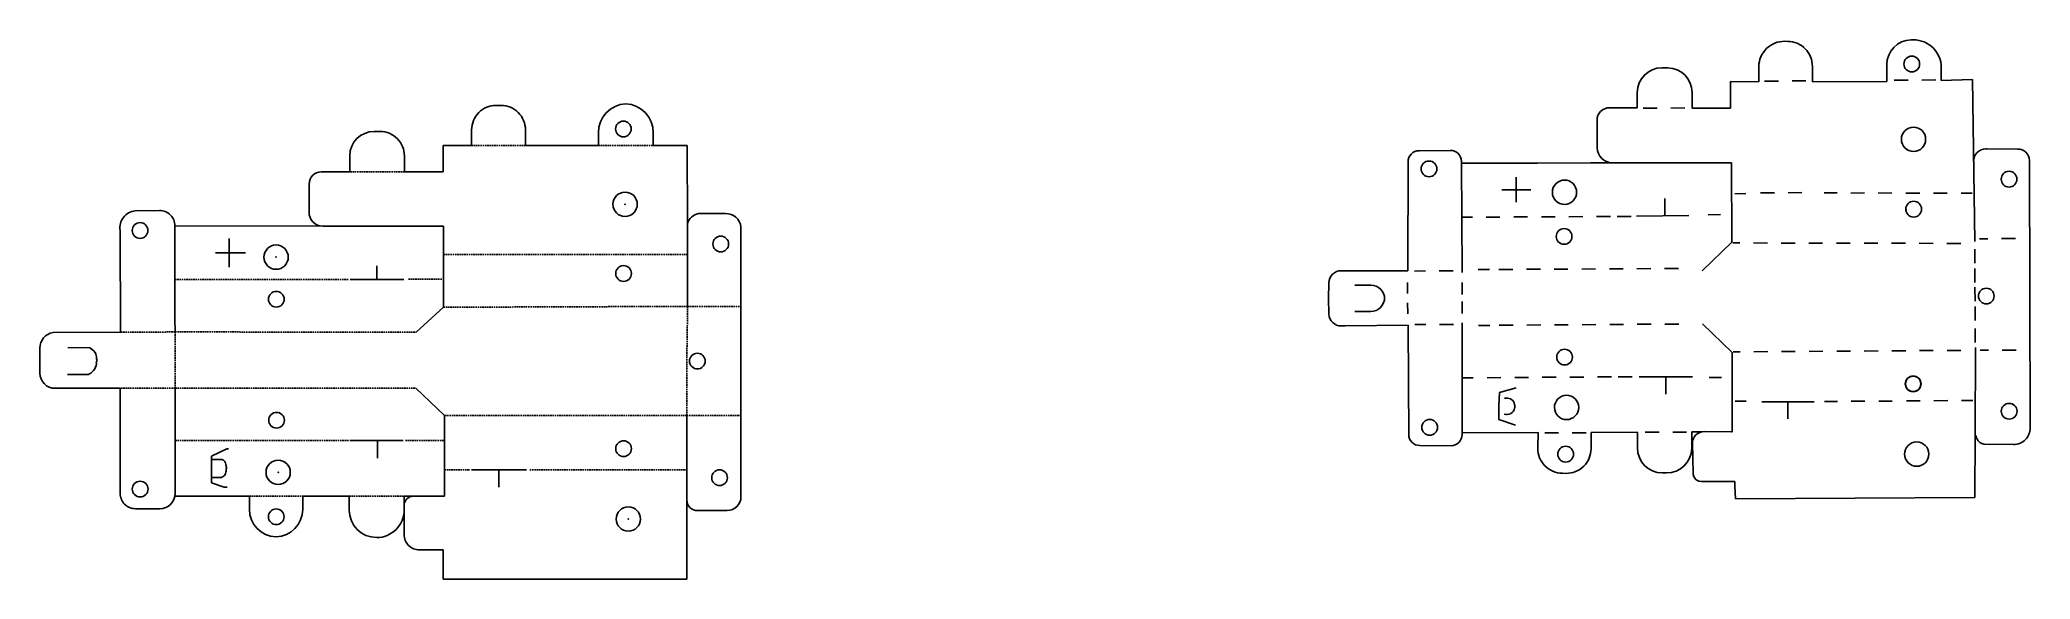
# Model space of a CAD drawing. Header units: millimetres. Extents: x 14 to 735, y 104 to 299.
import ezdxf

# ---------------------------------------------------------------- set-up
doc = ezdxf.new("R2010")
doc.units = ezdxf.units.MM
doc.layers.get('0').update_dxf_attribs({"linetype": 'CONTINUOUS'})

msp = doc.modelspace()

# ---------------------------------------------------------------- linework, layer by layer
for p, q in [((647.22, 298.36), (646.16, 298.38)), ((693.25, 298.92), (691.93, 298.9)), ((692.79, 298.92), (693.25, 298.92)), ((602.55, 288.82), (601.62, 288.81)), ((603.78, 288.8), (602.55, 288.82)), ((636.73, 289.26), (636.73, 283.74)), ((656.18, 283.96), (656.18, 289.32)), ((683.11, 289.88), (683.13, 283.86)), ((702.83, 284.16), (702.83, 288.93)), ((626.54, 283.79), (626.49, 274.23)), ((636.73, 283.74), (626.54, 283.79)), ((643.83, 284), (638.83, 283.96)), ((648.83, 284.03), (653.83, 284.06)), ((656.18, 283.74), (656.18, 283.96)), ((683.13, 283.86), (656.18, 283.74)), ((690.83, 284.31), (685.83, 284.28)), ((700.83, 284.38), (695.83, 284.34)), ((714.11, 284.5), (702.83, 284.16)), ((715.03, 225.89), (714.11, 284.5)), ((180.19, 275.17), (179.29, 275.17)), ((181.09, 275.17), (180.19, 275.17)), ((226.31, 275.47), (226.31, 275.76)), ((592.72, 274.31), (582.65, 274.33)), ((592.73, 279.83), (592.72, 274.31)), ((599.9, 274.2), (594.9, 274.17)), ((609.9, 274.27), (604.9, 274.24)), ((612.6, 274.18), (612.59, 279.82)), ((626.49, 274.23), (612.6, 274.18)), ((578.14, 269.8), (578.22, 259.85)), ((137.26, 265.75), (135.16, 265.75)), ((160.1, 260.66), (160.1, 251.13)), ((170.44, 260.66), (160.1, 260.66)), ((170.44, 266.32), (170.44, 260.66)), ((170.86, 260.66), (170.44, 260.66)), ((171.69, 260.66), (171.14, 260.66)), ((172.52, 260.66), (171.97, 260.66)), ((173.35, 260.66), (172.8, 260.66)), ((174.18, 260.66), (173.63, 260.66)), ((175.01, 260.66), (174.46, 260.66)), ((175.84, 260.66), (175.29, 260.66)), ((176.67, 260.66), (176.12, 260.66)), ((177.5, 260.66), (176.94, 260.66)), ((178.33, 260.66), (177.77, 260.66)), ((179.16, 260.66), (178.6, 260.66)), ((179.99, 260.66), (179.43, 260.66)), ((180.82, 260.66), (180.26, 260.66)), ((181.65, 260.66), (181.09, 260.66)), ((182.48, 260.66), (181.92, 260.66)), ((183.3, 260.66), (182.75, 260.66)), ((184.13, 260.66), (183.58, 260.66)), ((184.96, 260.66), (184.41, 260.66)), ((185.79, 260.66), (185.24, 260.66)), ((186.62, 260.66), (186.07, 260.66)), ((187.45, 260.66), (186.9, 260.66)), ((188.28, 260.66), (187.73, 260.66)), ((189.11, 260.66), (188.56, 260.66)), ((189.94, 260.66), (189.39, 260.66)), ((189.94, 260.66), (189.94, 266.32)), ((216.36, 260.66), (189.94, 260.66)), ((216.35, 265.27), (216.35, 260.66)), ((216.35, 260.66), (216.9, 260.66)), ((216.35, 260.66), (216.36, 260.66)), ((217.18, 260.66), (217.73, 260.66)), ((218.01, 260.66), (218.56, 260.66)), ((218.84, 260.66), (219.39, 260.66)), ((219.67, 260.66), (220.22, 260.66)), ((220.5, 260.66), (221.05, 260.66)), ((221.33, 260.66), (221.88, 260.66)), ((222.16, 260.66), (222.71, 260.66)), ((222.99, 260.66), (223.54, 260.66)), ((223.82, 260.66), (224.37, 260.66)), ((224.65, 260.66), (225.2, 260.66)), ((225.48, 260.66), (226.03, 260.66)), ((226.31, 260.66), (226.86, 260.66)), ((227.14, 260.66), (227.69, 260.66)), ((227.97, 260.66), (228.52, 260.66)), ((228.79, 260.66), (229.35, 260.66)), ((229.62, 260.66), (230.18, 260.66)), ((230.45, 260.66), (231.01, 260.66)), ((231.28, 260.66), (231.84, 260.66)), ((232.11, 260.66), (232.67, 260.66)), ((232.94, 260.66), (233.5, 260.66)), ((233.77, 260.66), (234.33, 260.66)), ((234.6, 260.66), (235.15, 260.66)), ((235.43, 260.66), (235.98, 260.66)), ((236.26, 260.66), (236.26, 265.27)), ((248.55, 260.66), (236.26, 260.66)), ((248.59, 232.46), (248.55, 260.66)), ((126.28, 251.13), (126.29, 256.92)), ((146.08, 251.13), (146.09, 256.88)), ((509.61, 215.23), (509.67, 255.47)), ((509.67, 255.47), (509.68, 254.74)), ((513.64, 258.78), (524.96, 258.89)), ((529, 254.89), (529, 254.31)), ((556.52, 254.3), (529, 254.31)), ((529, 254.31), (529.27, 214.71)), ((529.34, 254.35), (529.35, 254.35)), ((575.79, 254.41), (556.52, 254.3)), ((592.56, 254.38), (575.79, 254.41)), ((582.22, 254.4), (583.72, 254.39)), ((616.41, 254.38), (592.56, 254.38)), ((626.25, 254.44), (616.41, 254.38)), ((626.88, 254.44), (626.25, 254.44)), ((627.02, 225.69), (626.88, 254.44)), ((714.54, 257.25), (714.57, 254.91)), ((719, 259.48), (719.37, 259.48)), ((719.37, 259.48), (719.42, 259.47)), ((719.42, 259.47), (719.43, 259.47)), ((719.43, 259.47), (730.46, 259.35)), ((734.79, 255.24), (735.02, 158.42)), ((111.54, 236.48), (111.56, 246.74)), ((115.99, 251.15), (126.28, 251.13)), ((127, 251.13), (126.45, 251.13)), ((127.83, 251.13), (127.28, 251.13)), ((128.66, 251.13), (128.11, 251.13)), ((129.49, 251.13), (128.94, 251.13)), ((130.32, 251.13), (129.77, 251.13)), ((131.15, 251.13), (130.6, 251.13)), ((131.98, 251.13), (131.43, 251.13)), ((132.81, 251.13), (132.26, 251.13)), ((133.64, 251.13), (133.08, 251.13)), ((134.47, 251.13), (133.91, 251.13)), ((135.3, 251.13), (134.74, 251.13)), ((136.13, 251.13), (135.57, 251.13)), ((136.96, 251.13), (136.4, 251.13)), ((137.79, 251.13), (137.23, 251.13)), ((138.61, 251.13), (138.06, 251.13)), ((139.44, 251.13), (138.89, 251.13)), ((140.27, 251.13), (139.72, 251.13)), ((141.1, 251.13), (140.55, 251.13)), ((141.93, 251.13), (141.38, 251.13)), ((142.76, 251.13), (142.21, 251.13)), ((143.59, 251.13), (143.04, 251.13)), ((144.42, 251.13), (143.87, 251.13)), ((145.25, 251.13), (144.7, 251.13)), ((146.08, 251.13), (145.53, 251.13)), ((146.01, 251.13), (146.08, 251.13)), ((160.1, 251.13), (146.01, 251.13)), ((548.85, 240.15), (548.89, 249.15)), ((543.62, 244.65), (554.12, 244.65)), ((602.67, 241.47), (602.7, 235.21)), ((632.03, 243.27), (628.03, 243.21)), ((637.38, 243.54), (642.38, 243.56)), ((647.38, 243.58), (652.38, 243.61)), ((665.08, 243.52), (660.38, 243.52)), ((675.03, 243.49), (670.03, 243.46)), ((684.93, 243.47), (680.03, 243.44)), ((695.03, 243.41), (690.03, 243.42)), ((705.03, 243.39), (700.03, 243.4)), ((714.06, 243.38), (710.03, 243.38)), ((57.75, 237.14), (48.52, 236.99)), ((57.31, 237.13), (57.75, 237.14)), ((62.93, 231.6), (116.5, 231.49)), ((62.93, 198.01), (62.93, 231.6)), ((116.5, 231.49), (145.79, 231.43)), ((145.79, 231.43), (160.24, 231.49)), ((160.24, 231.49), (160.3, 202.11)), ((248.69, 202.42), (248.59, 232.46)), ((252.62, 236.03), (262.39, 236.03)), ((268, 231.15), (268, 182.31)), ((528.94, 234.68), (532.98, 234.7)), ((537.98, 234.72), (542.98, 234.75)), ((547.98, 234.78), (552.98, 234.8)), ((557.98, 234.83), (562.98, 234.85)), ((567.98, 234.88), (572.98, 234.91)), ((577.98, 234.93), (582.98, 234.96)), ((585.48, 234.97), (590.48, 235)), ((611.45, 235.26), (592.41, 235.06)), ((618.43, 235.56), (622.92, 235.63)), ((43.12, 229.92), (43.21, 193.03)), ((82.62, 216.6), (82.62, 227.03)), ((616.25, 215.26), (627.02, 225.69)), ((629.87, 225.38), (627.37, 225.38)), ((634.87, 225.37), (639.87, 225.36)), ((644.87, 225.35), (649.87, 225.34)), ((654.87, 225.33), (659.87, 225.32)), ((669.87, 225.3), (664.87, 225.31)), ((679.87, 225.28), (674.87, 225.29)), ((689.87, 225.26), (684.87, 225.27)), ((694.87, 225.25), (699.87, 225.24)), ((709.87, 225.22), (704.87, 225.23)), ((719.72, 226.91), (716.72, 226.9)), ((729.72, 227.01), (724.72, 226.96)), ((77.6, 221.75), (88.48, 221.75)), ((136.11, 212.19), (136.11, 217.11)), ((160.27, 221.25), (160.82, 221.25)), ((161.1, 221.25), (161.65, 221.25)), ((161.93, 221.25), (162.48, 221.25)), ((162.76, 221.25), (163.31, 221.25)), ((163.59, 221.25), (164.14, 221.25)), ((164.42, 221.25), (164.97, 221.25)), ((165.25, 221.25), (165.8, 221.25)), ((166.08, 221.25), (166.63, 221.25)), ((166.91, 221.25), (167.46, 221.25)), ((167.74, 221.25), (168.29, 221.25)), ((168.56, 221.25), (169.12, 221.25)), ((169.39, 221.25), (169.95, 221.25)), ((170.22, 221.25), (170.78, 221.25)), ((171.05, 221.25), (171.61, 221.25)), ((171.88, 221.25), (172.44, 221.25)), ((172.71, 221.25), (173.27, 221.25)), ((173.54, 221.25), (174.1, 221.25)), ((174.37, 221.25), (174.92, 221.25)), ((175.2, 221.25), (175.75, 221.25)), ((176.03, 221.25), (176.58, 221.25)), ((176.86, 221.25), (177.41, 221.25)), ((177.69, 221.25), (178.24, 221.25)), ((178.52, 221.25), (179.07, 221.25)), ((179.35, 221.25), (179.9, 221.25)), ((180.18, 221.25), (180.73, 221.25)), ((181.01, 221.25), (181.56, 221.25)), ((181.84, 221.25), (182.39, 221.25)), ((182.67, 221.25), (183.22, 221.25)), ((183.5, 221.25), (184.05, 221.25)), ((184.33, 221.25), (184.88, 221.25)), ((185.16, 221.25), (185.71, 221.25)), ((185.99, 221.25), (186.54, 221.25)), ((186.81, 221.25), (187.37, 221.25)), ((187.64, 221.25), (188.2, 221.25)), ((188.47, 221.25), (189.03, 221.25)), ((189.3, 221.25), (189.86, 221.25)), ((190.13, 221.25), (190.69, 221.25)), ((190.96, 221.25), (191.52, 221.25)), ((191.79, 221.25), (192.35, 221.25)), ((192.62, 221.25), (193.17, 221.25)), ((193.45, 221.25), (194, 221.25)), ((194.28, 221.25), (194.83, 221.25)), ((195.11, 221.25), (195.66, 221.25)), ((195.94, 221.25), (196.49, 221.25)), ((196.77, 221.25), (197.32, 221.25)), ((197.6, 221.25), (198.15, 221.25)), ((198.43, 221.25), (198.98, 221.25)), ((199.26, 221.25), (199.81, 221.25)), ((200.09, 221.25), (200.64, 221.25)), ((200.92, 221.25), (201.47, 221.25)), ((201.75, 221.25), (202.3, 221.25)), ((202.58, 221.25), (203.13, 221.25)), ((203.41, 221.25), (203.96, 221.25)), ((204.24, 221.25), (204.79, 221.25)), ((205.06, 221.25), (205.62, 221.25)), ((205.89, 221.25), (206.45, 221.25)), ((206.72, 221.25), (207.28, 221.25)), ((207.55, 221.25), (208.11, 221.25)), ((208.38, 221.25), (208.94, 221.25)), ((209.21, 221.25), (209.77, 221.25)), ((210.04, 221.25), (210.6, 221.25)), ((210.87, 221.25), (211.42, 221.25)), ((211.7, 221.25), (212.25, 221.25)), ((212.53, 221.25), (213.08, 221.25)), ((213.36, 221.25), (213.91, 221.25)), ((214.19, 221.25), (214.74, 221.25)), ((215.02, 221.25), (215.57, 221.25)), ((215.85, 221.25), (216.4, 221.25)), ((216.68, 221.25), (217.23, 221.25)), ((217.51, 221.25), (218.06, 221.25)), ((218.34, 221.25), (218.89, 221.25)), ((219.17, 221.25), (219.72, 221.25)), ((220, 221.25), (220.55, 221.25)), ((220.83, 221.25), (221.38, 221.25)), ((221.66, 221.25), (222.21, 221.25)), ((222.49, 221.25), (223.04, 221.25)), ((223.31, 221.25), (223.87, 221.25)), ((224.14, 221.25), (224.7, 221.25)), ((224.97, 221.25), (225.53, 221.25)), ((225.8, 221.25), (226.36, 221.25)), ((226.63, 221.25), (227.19, 221.25)), ((227.46, 221.25), (228.02, 221.25)), ((228.29, 221.25), (228.85, 221.25)), ((229.12, 221.25), (229.67, 221.25)), ((229.95, 221.25), (230.5, 221.25)), ((230.78, 221.25), (231.33, 221.25)), ((231.61, 221.25), (232.16, 221.25)), ((232.44, 221.25), (232.99, 221.25)), ((233.27, 221.25), (233.82, 221.25)), ((234.1, 221.25), (234.65, 221.25)), ((234.93, 221.25), (235.48, 221.25)), ((235.76, 221.25), (236.31, 221.25)), ((236.59, 221.25), (237.14, 221.25)), ((237.42, 221.25), (237.97, 221.25)), ((238.25, 221.25), (238.8, 221.25)), ((239.08, 221.25), (239.63, 221.25)), ((239.91, 221.25), (240.46, 221.25)), ((240.74, 221.25), (241.29, 221.25)), ((241.56, 221.25), (242.12, 221.25)), ((242.39, 221.25), (242.95, 221.25)), ((243.22, 221.25), (243.78, 221.25)), ((244.05, 221.25), (244.61, 221.25)), ((244.88, 221.25), (245.44, 221.25)), ((245.71, 221.25), (246.27, 221.25)), ((246.54, 221.25), (247.1, 221.25)), ((247.37, 221.25), (247.92, 221.25)), ((248.2, 221.25), (248.63, 221.25)), ((714.98, 218.07), (714.96, 223.07)), ((62.93, 212.18), (63.48, 212.18)), ((63.76, 212.18), (64.31, 212.18)), ((64.59, 212.18), (65.14, 212.18)), ((65.42, 212.18), (65.97, 212.18)), ((66.25, 212.18), (66.8, 212.18)), ((67.08, 212.18), (67.63, 212.18)), ((67.91, 212.18), (68.46, 212.18)), ((68.74, 212.18), (69.29, 212.18)), ((69.57, 212.18), (70.12, 212.18)), ((70.4, 212.18), (70.95, 212.18)), ((71.23, 212.18), (71.78, 212.18)), ((72.05, 212.18), (72.61, 212.18)), ((72.88, 212.18), (73.44, 212.18)), ((73.71, 212.18), (74.27, 212.18)), ((74.54, 212.18), (75.1, 212.18)), ((75.37, 212.18), (75.93, 212.18)), ((76.2, 212.18), (76.76, 212.18)), ((77.03, 212.18), (77.59, 212.18)), ((77.86, 212.18), (78.41, 212.18)), ((78.69, 212.18), (79.24, 212.18)), ((79.52, 212.18), (80.07, 212.18)), ((80.35, 212.18), (80.9, 212.18)), ((81.18, 212.18), (81.73, 212.18)), ((82.01, 212.18), (82.56, 212.18)), ((82.84, 212.18), (83.39, 212.18)), ((83.67, 212.18), (84.22, 212.18)), ((84.5, 212.18), (85.05, 212.18)), ((85.33, 212.18), (85.88, 212.18)), ((86.16, 212.18), (86.71, 212.18)), ((86.99, 212.18), (87.54, 212.18)), ((87.82, 212.18), (88.37, 212.18)), ((88.65, 212.18), (89.2, 212.18)), ((89.48, 212.18), (90.03, 212.18)), ((90.3, 212.18), (90.86, 212.18)), ((91.13, 212.18), (91.69, 212.18)), ((91.96, 212.18), (92.52, 212.18)), ((92.79, 212.18), (93.35, 212.18)), ((93.62, 212.18), (94.18, 212.18)), ((94.45, 212.18), (95.01, 212.18)), ((95.28, 212.18), (95.84, 212.18)), ((96.11, 212.18), (96.66, 212.18)), ((96.94, 212.18), (97.49, 212.18)), ((97.77, 212.18), (98.32, 212.18)), ((98.6, 212.18), (99.15, 212.18)), ((99.43, 212.18), (99.98, 212.18)), ((100.26, 212.18), (100.81, 212.18)), ((101.09, 212.18), (101.64, 212.18)), ((101.92, 212.18), (102.47, 212.18)), ((102.75, 212.18), (103.3, 212.18)), ((103.58, 212.18), (104.13, 212.18)), ((104.41, 212.18), (104.96, 212.18)), ((105.24, 212.18), (105.79, 212.18)), ((106.07, 212.18), (106.62, 212.18)), ((106.9, 212.18), (107.45, 212.18)), ((107.73, 212.18), (108.28, 212.18)), ((108.55, 212.18), (109.11, 212.18)), ((109.38, 212.18), (109.94, 212.18)), ((110.21, 212.18), (110.77, 212.18)), ((111.04, 212.18), (111.6, 212.18)), ((111.87, 212.18), (112.43, 212.18)), ((112.7, 212.18), (113.26, 212.18)), ((113.53, 212.18), (114.09, 212.18)), ((114.36, 212.18), (114.91, 212.18)), ((115.19, 212.18), (115.74, 212.18)), ((116.02, 212.18), (116.57, 212.18)), ((116.85, 212.18), (117.4, 212.18)), ((117.68, 212.18), (118.23, 212.18)), ((118.51, 212.18), (119.06, 212.18)), ((119.34, 212.18), (119.89, 212.18)), ((120.17, 212.18), (120.72, 212.18)), ((121, 212.18), (121.55, 212.18)), ((121.83, 212.18), (122.38, 212.18)), ((122.66, 212.18), (123.21, 212.18)), ((123.49, 212.18), (124.04, 212.18)), ((124.32, 212.18), (124.87, 212.18)), ((125.15, 212.18), (125.7, 212.18)), ((126.39, 212.19), (145.83, 212.19)), ((147.52, 212.21), (148.07, 212.21)), ((148.34, 212.21), (148.9, 212.22)), ((149.17, 212.22), (149.73, 212.22)), ((150, 212.22), (150.56, 212.22)), ((150.83, 212.22), (151.39, 212.22)), ((151.66, 212.22), (152.22, 212.22)), ((152.49, 212.22), (153.05, 212.23)), ((153.32, 212.23), (153.87, 212.23)), ((154.15, 212.23), (154.7, 212.23)), ((154.98, 212.23), (155.53, 212.23)), ((155.81, 212.23), (156.36, 212.23)), ((156.64, 212.23), (157.19, 212.23)), ((157.47, 212.23), (158.02, 212.24)), ((158.3, 212.24), (158.85, 212.24)), ((159.13, 212.24), (159.68, 212.24)), ((159.96, 212.24), (160.28, 212.24)), ((480.83, 205.32), (480.96, 210.95)), ((485.48, 215.34), (486.86, 215.34)), ((486.86, 215.34), (509.61, 215.23)), ((490.41, 210.08), (496.16, 210.12)), ((490.91, 210.01), (490.42, 210.08)), ((509.53, 211.09), (509.53, 207.04)), ((515.98, 215.23), (511.98, 215.2)), ((525.98, 215.3), (520.98, 215.26)), ((525.02, 215.38), (525.02, 215.34)), ((529.24, 211.03), (529.26, 206.73)), ((535.11, 215.74), (539.13, 215.78)), ((547.61, 215.81), (542.61, 215.78)), ((557.61, 215.86), (552.61, 215.84)), ((567.61, 215.91), (562.61, 215.89)), ((577.61, 215.97), (572.61, 215.94)), ((587.61, 216.02), (582.61, 215.99)), ((597.61, 216.07), (592.61, 216.04)), ((607.61, 216.12), (602.61, 216.1)), ((715.03, 211.07), (715, 216.07)), ((715.03, 209.35), (715.07, 204.35)), ((160.3, 202.11), (150.32, 193.08)), ((160.76, 202.11), (160.3, 202.11)), ((161.59, 202.11), (161.04, 202.11)), ((162.42, 202.11), (161.87, 202.11)), ((163.25, 202.12), (162.7, 202.11)), ((164.08, 202.12), (163.53, 202.12)), ((164.91, 202.12), (164.35, 202.12)), ((165.74, 202.13), (165.18, 202.12)), ((166.57, 202.13), (166.01, 202.13)), ((167.4, 202.13), (166.84, 202.13)), ((168.23, 202.13), (167.67, 202.13)), ((169.06, 202.14), (168.5, 202.14)), ((169.89, 202.14), (169.33, 202.14)), ((170.71, 202.14), (170.16, 202.14)), ((171.54, 202.15), (170.99, 202.14)), ((172.37, 202.15), (171.82, 202.15)), ((173.2, 202.15), (172.65, 202.15)), ((174.03, 202.15), (173.48, 202.15)), ((174.86, 202.16), (174.31, 202.16)), ((175.69, 202.16), (175.14, 202.16)), ((176.52, 202.16), (175.97, 202.16)), ((177.35, 202.17), (176.8, 202.16)), ((178.18, 202.17), (177.63, 202.17)), ((179.01, 202.17), (178.46, 202.17)), ((179.84, 202.18), (179.29, 202.17)), ((180.67, 202.18), (180.12, 202.18)), ((181.5, 202.18), (180.95, 202.18)), ((182.33, 202.18), (181.78, 202.18)), ((183.16, 202.19), (182.6, 202.18)), ((183.99, 202.19), (183.43, 202.19)), ((184.82, 202.19), (184.26, 202.19)), ((185.65, 202.2), (185.09, 202.19)), ((186.48, 202.2), (185.92, 202.2)), ((187.31, 202.2), (186.75, 202.2)), ((188.13, 202.2), (187.58, 202.2)), ((188.96, 202.21), (188.41, 202.21)), ((189.79, 202.21), (189.24, 202.21)), ((190.62, 202.21), (190.07, 202.21)), ((191.45, 202.22), (190.9, 202.21)), ((192.28, 202.22), (191.73, 202.22)), ((193.11, 202.22), (192.56, 202.22)), ((193.94, 202.22), (193.39, 202.22)), ((194.77, 202.23), (194.22, 202.23)), ((195.6, 202.23), (195.05, 202.23)), ((196.43, 202.23), (195.88, 202.23)), ((197.26, 202.24), (196.71, 202.23)), ((198.09, 202.24), (197.54, 202.24)), ((198.92, 202.24), (198.37, 202.24)), ((199.75, 202.24), (199.2, 202.24)), ((200.58, 202.25), (200.03, 202.25)), ((201.41, 202.25), (200.85, 202.25)), ((202.24, 202.25), (201.68, 202.25)), ((203.07, 202.26), (202.51, 202.25)), ((203.9, 202.26), (203.34, 202.26)), ((204.73, 202.26), (204.17, 202.26)), ((205.56, 202.27), (205, 202.26)), ((206.38, 202.27), (205.83, 202.27)), ((207.21, 202.27), (206.66, 202.27)), ((208.04, 202.27), (207.49, 202.27)), ((208.87, 202.28), (208.32, 202.27)), ((209.7, 202.28), (209.15, 202.28)), ((210.53, 202.28), (209.98, 202.28)), ((211.36, 202.29), (210.81, 202.28)), ((212.19, 202.29), (211.64, 202.29)), ((213.02, 202.29), (212.47, 202.29)), ((213.85, 202.29), (213.3, 202.29)), ((214.68, 202.3), (214.13, 202.3)), ((215.51, 202.3), (214.96, 202.3)), ((216.34, 202.3), (215.79, 202.3)), ((217.17, 202.31), (216.62, 202.3)), ((218, 202.31), (217.45, 202.31)), ((218.83, 202.31), (218.27, 202.31)), ((219.66, 202.31), (219.1, 202.31)), ((220.49, 202.32), (219.93, 202.32)), ((221.32, 202.32), (220.76, 202.32)), ((222.15, 202.32), (221.59, 202.32)), ((222.98, 202.33), (222.42, 202.32)), ((223.81, 202.33), (223.25, 202.33)), ((224.63, 202.33), (224.08, 202.33)), ((225.46, 202.33), (224.91, 202.33)), ((226.29, 202.34), (225.74, 202.34)), ((227.12, 202.34), (226.57, 202.34)), ((227.95, 202.34), (227.4, 202.34)), ((228.78, 202.35), (228.23, 202.34)), ((229.61, 202.35), (229.06, 202.35)), ((230.44, 202.35), (229.89, 202.35)), ((231.27, 202.36), (230.72, 202.35)), ((232.1, 202.36), (231.55, 202.36)), ((232.93, 202.36), (232.38, 202.36)), ((233.76, 202.36), (233.21, 202.36)), ((234.59, 202.37), (234.04, 202.36)), ((235.42, 202.37), (234.87, 202.37)), ((236.25, 202.37), (235.7, 202.37)), ((237.08, 202.38), (236.52, 202.37)), ((237.91, 202.38), (237.35, 202.38)), ((238.74, 202.38), (238.18, 202.38)), ((239.57, 202.38), (239.01, 202.38)), ((240.4, 202.39), (239.84, 202.39)), ((241.23, 202.39), (240.67, 202.39)), ((242.05, 202.39), (241.5, 202.39)), ((242.88, 202.4), (242.33, 202.39)), ((243.71, 202.4), (243.16, 202.4)), ((244.54, 202.4), (243.99, 202.4)), ((245.37, 202.4), (244.82, 202.4)), ((246.2, 202.41), (245.65, 202.41)), ((247.03, 202.41), (246.48, 202.41)), ((247.86, 202.41), (247.31, 202.41)), ((248.69, 202.42), (248.14, 202.41)), ((248.68, 201.86), (248.69, 202.42)), ((249.24, 202.42), (248.69, 202.42)), ((250.07, 202.42), (249.52, 202.42)), ((250.9, 202.42), (250.35, 202.42)), ((251.73, 202.42), (251.18, 202.42)), ((252.56, 202.42), (252.01, 202.42)), ((253.39, 202.42), (252.84, 202.42)), ((254.22, 202.42), (253.67, 202.42)), ((255.05, 202.42), (254.5, 202.42)), ((255.88, 202.42), (255.33, 202.42)), ((256.71, 202.42), (256.16, 202.42)), ((257.54, 202.42), (256.99, 202.42)), ((258.37, 202.42), (257.82, 202.42)), ((259.2, 202.42), (258.65, 202.42)), ((260.03, 202.42), (259.48, 202.42)), ((260.86, 202.42), (260.3, 202.42)), ((261.69, 202.42), (261.13, 202.42)), ((262.52, 202.42), (261.96, 202.42)), ((263.35, 202.42), (262.79, 202.42)), ((264.18, 202.42), (263.62, 202.42)), ((265.01, 202.42), (264.45, 202.42)), ((265.84, 202.42), (265.28, 202.42)), ((266.66, 202.42), (266.11, 202.42)), ((267.49, 202.42), (266.94, 202.42)), ((268, 202.42), (267.77, 202.42)), ((480.99, 199.69), (480.83, 205.32)), ((501.2, 205.16), (501.19, 205.44)), ((501.2, 205.3), (501.2, 205.59)), ((509.56, 199.7), (509.53, 203.75)), ((529.27, 199.87), (529.26, 204.17)), ((715.11, 197.35), (715.08, 202.35)), ((63.01, 193.15), (62.93, 198.01)), ((248.57, 194.4), (248.58, 194.95)), ((248.58, 195.23), (248.59, 195.78)), ((248.59, 196.06), (248.6, 196.61)), ((248.61, 196.89), (248.62, 197.44)), ((248.62, 197.72), (248.63, 198.27)), ((248.63, 198.55), (248.64, 199.1)), ((248.64, 199.37), (248.65, 199.93)), ((248.66, 200.2), (248.67, 200.76)), ((248.67, 201.03), (248.68, 201.59)), ((486.92, 195.33), (485.54, 195.32)), ((509.66, 195.56), (486.92, 195.33)), ((496.19, 200.6), (490.44, 200.61)), ((509.94, 155.32), (509.66, 195.56)), ((516.1, 195.83), (512.1, 195.81)), ((526.1, 195.88), (521.1, 195.85)), ((525.14, 195.78), (525.13, 195.83)), ((529.32, 196.42), (529.25, 156.65)), ((535.23, 195.54), (539.25, 195.55)), ((547.73, 195.62), (542.73, 195.59)), ((557.73, 195.69), (552.73, 195.66)), ((567.73, 195.76), (562.73, 195.72)), ((577.73, 195.82), (572.73, 195.79)), ((587.73, 195.89), (582.73, 195.86)), ((597.73, 195.96), (592.73, 195.92)), ((607.73, 196.02), (602.73, 195.99)), ((627.12, 185.72), (616.3, 196.1)), ((43.21, 193.03), (18.8, 192.98)), ((24.14, 187.54), (31.99, 187.41)), ((43.93, 193.04), (43.37, 193.04)), ((44.76, 193.04), (44.2, 193.04)), ((45.59, 193.05), (45.03, 193.05)), ((46.42, 193.05), (45.86, 193.05)), ((47.24, 193.06), (46.69, 193.06)), ((48.07, 193.06), (47.52, 193.06)), ((48.9, 193.07), (48.35, 193.07)), ((49.73, 193.07), (49.18, 193.07)), ((50.56, 193.08), (50.01, 193.08)), ((51.39, 193.08), (50.84, 193.08)), ((52.22, 193.09), (51.67, 193.09)), ((53.05, 193.09), (52.5, 193.09)), ((53.88, 193.1), (53.33, 193.1)), ((54.71, 193.1), (54.16, 193.1)), ((55.54, 193.11), (54.99, 193.11)), ((56.37, 193.11), (55.82, 193.11)), ((57.2, 193.12), (56.65, 193.12)), ((58.03, 193.12), (57.48, 193.12)), ((58.86, 193.13), (58.31, 193.13)), ((59.69, 193.13), (59.13, 193.13)), ((60.52, 193.14), (59.96, 193.14)), ((61.35, 193.14), (60.79, 193.14)), ((62.18, 193.15), (61.62, 193.15)), ((63.01, 193.15), (62.45, 193.15)), ((63.56, 193.15), (63.01, 193.15)), ((63.01, 192.6), (63.01, 193.15)), ((63.01, 191.77), (63.01, 192.32)), ((63.01, 190.94), (63.01, 191.5)), ((63.02, 190.11), (63.01, 190.67)), ((63.02, 189.28), (63.02, 189.84)), ((63.02, 188.45), (63.02, 189.01)), ((63.02, 187.62), (63.02, 188.18)), ((64.39, 193.15), (63.84, 193.15)), ((65.22, 193.15), (64.66, 193.15)), ((66.05, 193.15), (65.49, 193.15)), ((66.88, 193.15), (66.32, 193.15)), ((67.71, 193.15), (67.15, 193.15)), ((68.54, 193.15), (67.98, 193.15)), ((69.37, 193.15), (68.81, 193.15)), ((70.2, 193.15), (69.64, 193.15)), ((71.02, 193.15), (70.47, 193.15)), ((71.85, 193.15), (71.3, 193.15)), ((72.68, 193.15), (72.13, 193.15)), ((73.51, 193.15), (72.96, 193.15)), ((74.34, 193.15), (73.79, 193.15)), ((75.17, 193.14), (74.62, 193.14)), ((76, 193.14), (75.45, 193.14)), ((76.83, 193.14), (76.28, 193.14)), ((77.66, 193.14), (77.11, 193.14)), ((78.49, 193.14), (77.94, 193.14)), ((79.32, 193.14), (78.77, 193.14)), ((80.15, 193.14), (79.6, 193.14)), ((80.98, 193.14), (80.43, 193.14)), ((81.81, 193.14), (81.26, 193.14)), ((82.64, 193.14), (82.09, 193.14)), ((83.47, 193.14), (82.91, 193.14)), ((84.3, 193.14), (83.74, 193.14)), ((85.13, 193.14), (84.57, 193.14)), ((85.96, 193.14), (85.4, 193.14)), ((86.79, 193.13), (86.23, 193.14)), ((87.62, 193.13), (87.06, 193.13)), ((88.45, 193.13), (87.89, 193.13)), ((89.27, 193.13), (88.72, 193.13)), ((90.1, 193.13), (89.55, 193.13)), ((90.93, 193.13), (90.38, 193.13)), ((91.76, 193.13), (91.21, 193.13)), ((92.59, 193.13), (92.04, 193.13)), ((93.42, 193.13), (92.87, 193.13)), ((94.25, 193.13), (93.7, 193.13)), ((95.08, 193.13), (94.53, 193.13)), ((95.91, 193.13), (95.36, 193.13)), ((96.74, 193.13), (96.19, 193.13)), ((97.57, 193.13), (97.02, 193.13)), ((98.4, 193.13), (97.85, 193.13)), ((99.23, 193.12), (98.68, 193.12)), ((100.06, 193.12), (99.51, 193.12)), ((100.89, 193.12), (100.34, 193.12)), ((101.72, 193.12), (101.16, 193.12)), ((102.55, 193.12), (101.99, 193.12)), ((103.38, 193.12), (102.82, 193.12)), ((104.21, 193.12), (103.65, 193.12)), ((105.04, 193.12), (104.48, 193.12)), ((105.87, 193.12), (105.31, 193.12)), ((106.69, 193.12), (106.14, 193.12)), ((107.52, 193.12), (106.97, 193.12)), ((108.35, 193.12), (107.8, 193.12)), ((109.18, 193.12), (108.63, 193.12)), ((110.01, 193.12), (109.46, 193.12)), ((110.84, 193.11), (110.29, 193.12)), ((111.67, 193.11), (111.12, 193.11)), ((112.5, 193.11), (111.95, 193.11)), ((113.33, 193.11), (112.78, 193.11)), ((114.16, 193.11), (113.61, 193.11)), ((114.99, 193.11), (114.44, 193.11)), ((115.82, 193.11), (115.27, 193.11)), ((116.65, 193.11), (116.1, 193.11)), ((117.48, 193.11), (116.93, 193.11)), ((118.31, 193.11), (117.76, 193.11)), ((119.14, 193.11), (118.59, 193.11)), ((119.97, 193.11), (119.41, 193.11)), ((120.8, 193.11), (120.24, 193.11)), ((121.63, 193.11), (121.07, 193.11)), ((122.46, 193.11), (121.9, 193.11)), ((123.29, 193.1), (122.73, 193.11)), ((124.12, 193.1), (123.56, 193.1)), ((124.94, 193.1), (124.39, 193.1)), ((125.77, 193.1), (125.22, 193.1)), ((126.6, 193.1), (126.05, 193.1)), ((127.43, 193.1), (126.88, 193.1)), ((128.26, 193.1), (127.71, 193.1)), ((129.09, 193.1), (128.54, 193.1)), ((129.92, 193.1), (129.37, 193.1)), ((130.75, 193.1), (130.2, 193.1)), ((131.58, 193.1), (131.03, 193.1)), ((132.41, 193.1), (131.86, 193.1)), ((133.24, 193.1), (132.69, 193.1)), ((134.07, 193.1), (133.52, 193.1)), ((134.9, 193.1), (134.35, 193.1)), ((135.73, 193.09), (135.18, 193.09)), ((136.56, 193.09), (136.01, 193.09)), ((137.39, 193.09), (136.83, 193.09)), ((138.22, 193.09), (137.66, 193.09)), ((139.05, 193.09), (138.49, 193.09)), ((139.88, 193.09), (139.32, 193.09)), ((140.71, 193.09), (140.15, 193.09)), ((141.54, 193.09), (140.98, 193.09)), ((142.37, 193.09), (141.81, 193.09)), ((143.19, 193.09), (142.64, 193.09)), ((144.02, 193.09), (143.47, 193.09)), ((144.85, 193.09), (144.3, 193.09)), ((145.68, 193.09), (145.13, 193.09)), ((146.51, 193.09), (145.96, 193.09)), ((147.34, 193.08), (146.79, 193.09)), ((148.17, 193.08), (147.62, 193.08)), ((149, 193.08), (148.45, 193.08)), ((149.83, 193.08), (149.28, 193.08)), ((150.32, 193.08), (150.11, 193.08)), ((248.46, 186.93), (248.46, 187.49)), ((248.47, 187.76), (248.48, 188.32)), ((248.48, 188.59), (248.49, 189.14)), ((248.49, 189.42), (248.5, 189.97)), ((248.51, 190.25), (248.51, 190.8)), ((248.52, 191.08), (248.53, 191.63)), ((248.53, 191.91), (248.54, 192.46)), ((248.54, 192.74), (248.55, 193.29)), ((248.56, 193.57), (248.56, 194.12)), ((715.17, 189.35), (715.13, 194.35)), ((715.14, 156.19), (715.26, 187.54)), ((14.01, 187.28), (14.05, 182.31)), ((14.05, 182.31), (14.05, 178.28)), ((31.99, 187.41), (32.08, 187.36)), ((34.5, 184.21), (34.54, 183.87)), ((34.63, 183.23), (34.64, 183.17)), ((63.03, 186.79), (63.02, 187.35)), ((63.03, 185.97), (63.03, 186.52)), ((63.03, 185.14), (63.03, 185.69)), ((63.03, 184.31), (63.03, 184.86)), ((63.04, 183.48), (63.03, 184.03)), ((63.04, 182.65), (63.04, 183.2)), ((63.04, 182.31), (63.04, 182.37)), ((63.04, 181.87), (63.04, 182.31)), ((63.04, 181.04), (63.04, 181.59)), ((63.04, 180.21), (63.04, 180.76)), ((248.39, 182.79), (248.4, 183.34)), ((248.39, 182.31), (248.39, 182.51)), ((248.39, 182), (248.39, 182.31)), ((248.39, 181.17), (248.39, 181.72)), ((248.39, 180.34), (248.39, 180.89)), ((248.4, 183.62), (248.41, 184.17)), ((248.42, 184.44), (248.43, 185)), ((248.43, 185.27), (248.44, 185.83)), ((248.44, 186.1), (248.45, 186.66)), ((268, 133.47), (268, 182.31)), ((627.14, 157), (627.12, 185.72)), ((629.96, 185.96), (627.46, 185.95)), ((634.96, 186), (639.96, 186.03)), ((644.96, 186.06), (649.96, 186.1)), ((654.96, 186.13), (659.96, 186.16)), ((669.96, 186.23), (664.96, 186.2)), ((679.96, 186.3), (674.96, 186.26)), ((689.96, 186.36), (684.96, 186.33)), ((694.96, 186.4), (699.96, 186.43)), ((709.96, 186.5), (704.96, 186.46)), ((719.96, 186.56), (716.96, 186.54)), ((729.96, 186.59), (724.96, 186.57)), ((24.07, 177.8), (31.73, 177.8)), ((31.73, 177.8), (31.81, 177.85)), ((63.04, 179.38), (63.04, 179.93)), ((63.04, 178.55), (63.04, 179.11)), ((63.04, 177.72), (63.04, 178.28)), ((63.04, 176.89), (63.04, 177.45)), ((63.04, 176.06), (63.04, 176.62)), ((63.04, 175.23), (63.04, 175.79)), ((63.04, 174.4), (63.04, 174.96)), ((63.04, 173.58), (63.04, 174.13)), ((63.04, 172.75), (63.04, 173.3)), ((248.39, 179.51), (248.39, 180.06)), ((248.39, 178.68), (248.39, 179.23)), ((248.39, 177.85), (248.39, 178.4)), ((248.39, 177.02), (248.39, 177.58)), ((248.39, 176.19), (248.39, 176.75)), ((248.39, 175.36), (248.39, 175.92)), ((248.39, 174.53), (248.39, 175.09)), ((248.39, 173.7), (248.39, 174.26)), ((248.39, 172.87), (248.39, 173.43)), ((529.29, 176.53), (533.32, 176.56)), ((538.32, 176.59), (543.32, 176.63)), ((548.32, 176.66), (553.32, 176.69)), ((558.32, 176.73), (563.32, 176.76)), ((568.32, 176.79), (573.32, 176.83)), ((578.32, 176.86), (583.32, 176.89)), ((585.82, 176.91), (590.82, 176.94)), ((612.73, 176.88), (593.37, 176.86)), ((603.09, 170.62), (603.05, 176.87)), ((618.78, 176.72), (623.27, 176.69)), ((19.58, 172.75), (43.12, 172.75)), ((43.12, 172.75), (43.12, 134.7)), ((43.13, 172.75), (43.12, 172.75)), ((43.96, 172.75), (43.41, 172.75)), ((44.79, 172.75), (44.24, 172.75)), ((45.62, 172.75), (45.07, 172.75)), ((46.45, 172.75), (45.9, 172.75)), ((47.28, 172.75), (46.73, 172.75)), ((48.11, 172.75), (47.56, 172.75)), ((48.94, 172.75), (48.38, 172.75)), ((49.77, 172.75), (49.21, 172.75)), ((50.6, 172.75), (50.04, 172.75)), ((51.43, 172.75), (50.87, 172.75)), ((52.26, 172.75), (51.7, 172.75)), ((53.09, 172.75), (52.53, 172.75)), ((53.92, 172.75), (53.36, 172.75)), ((54.74, 172.75), (54.19, 172.75)), ((55.57, 172.75), (55.02, 172.75)), ((56.4, 172.75), (55.85, 172.75)), ((57.23, 172.75), (56.68, 172.75)), ((58.06, 172.75), (57.51, 172.75)), ((58.89, 172.75), (58.34, 172.75)), ((59.72, 172.75), (59.17, 172.75)), ((60.55, 172.75), (60, 172.75)), ((61.38, 172.75), (60.83, 172.75)), ((62.21, 172.75), (61.66, 172.75)), ((63.04, 172.75), (62.49, 172.75)), ((63.59, 172.75), (63.04, 172.75)), ((63.04, 134.7), (63.04, 172.75)), ((64.42, 172.75), (63.87, 172.75)), ((65.25, 172.75), (64.7, 172.75)), ((66.08, 172.75), (65.53, 172.75)), ((66.91, 172.75), (66.36, 172.75)), ((67.74, 172.75), (67.19, 172.75)), ((68.57, 172.75), (68.02, 172.75)), ((69.4, 172.75), (68.85, 172.75)), ((70.23, 172.75), (69.68, 172.75)), ((71.06, 172.75), (70.51, 172.75)), ((71.89, 172.75), (71.34, 172.75)), ((72.72, 172.75), (72.16, 172.75)), ((73.55, 172.75), (72.99, 172.75)), ((74.38, 172.75), (73.82, 172.75)), ((75.21, 172.75), (74.65, 172.75)), ((76.04, 172.75), (75.48, 172.75)), ((76.87, 172.75), (76.31, 172.75)), ((77.7, 172.75), (77.14, 172.75)), ((78.52, 172.75), (77.97, 172.75)), ((79.35, 172.75), (78.8, 172.75)), ((80.18, 172.75), (79.63, 172.75)), ((81.01, 172.75), (80.46, 172.75)), ((81.84, 172.75), (81.29, 172.75)), ((82.67, 172.75), (82.12, 172.75)), ((83.5, 172.75), (82.95, 172.75)), ((84.33, 172.75), (83.78, 172.75)), ((85.16, 172.75), (84.61, 172.75)), ((85.99, 172.75), (85.44, 172.75)), ((86.82, 172.75), (86.27, 172.75)), ((87.65, 172.75), (87.1, 172.75)), ((88.48, 172.75), (87.93, 172.75)), ((89.31, 172.75), (88.76, 172.75)), ((90.14, 172.75), (89.59, 172.75)), ((90.97, 172.75), (90.41, 172.75)), ((91.8, 172.75), (91.24, 172.75)), ((92.63, 172.75), (92.07, 172.75)), ((93.46, 172.75), (92.9, 172.75)), ((94.29, 172.75), (93.73, 172.75)), ((95.12, 172.75), (94.56, 172.75)), ((95.95, 172.75), (95.39, 172.75)), ((96.77, 172.75), (96.22, 172.75)), ((97.6, 172.75), (97.05, 172.75)), ((98.43, 172.75), (97.88, 172.75)), ((99.26, 172.75), (98.71, 172.75)), ((100.09, 172.75), (99.54, 172.75)), ((100.92, 172.75), (100.37, 172.75)), ((101.75, 172.75), (101.2, 172.75)), ((102.58, 172.75), (102.03, 172.75)), ((103.41, 172.75), (102.86, 172.75)), ((104.24, 172.75), (103.69, 172.75)), ((105.07, 172.75), (104.52, 172.75)), ((105.9, 172.75), (105.35, 172.75)), ((106.73, 172.75), (106.18, 172.75)), ((107.56, 172.75), (107.01, 172.75)), ((108.39, 172.75), (107.84, 172.75)), ((109.22, 172.75), (108.66, 172.75)), ((110.05, 172.75), (109.49, 172.75)), ((110.88, 172.75), (110.32, 172.75)), ((111.71, 172.75), (111.15, 172.75)), ((112.54, 172.75), (111.98, 172.75)), ((113.37, 172.75), (112.81, 172.75)), ((114.2, 172.75), (113.64, 172.75)), ((115.02, 172.75), (114.47, 172.75)), ((115.85, 172.75), (115.3, 172.75)), ((116.68, 172.75), (116.13, 172.75)), ((117.51, 172.75), (116.96, 172.75)), ((118.34, 172.75), (117.79, 172.75)), ((119.17, 172.75), (118.62, 172.75)), ((120, 172.75), (119.45, 172.75)), ((120.83, 172.75), (120.28, 172.75)), ((121.66, 172.75), (121.11, 172.75)), ((122.49, 172.75), (121.94, 172.75)), ((123.32, 172.75), (122.77, 172.75)), ((124.15, 172.75), (123.6, 172.75)), ((124.98, 172.75), (124.43, 172.75)), ((125.81, 172.75), (125.26, 172.75)), ((126.64, 172.75), (126.09, 172.75)), ((127.47, 172.75), (126.91, 172.75)), ((128.3, 172.75), (127.74, 172.75)), ((129.13, 172.75), (128.57, 172.75)), ((129.96, 172.75), (129.4, 172.75)), ((130.79, 172.75), (130.23, 172.75)), ((131.62, 172.75), (131.06, 172.75)), ((132.45, 172.75), (131.89, 172.75)), ((133.27, 172.75), (132.72, 172.75)), ((134.1, 172.75), (133.55, 172.75)), ((134.93, 172.75), (134.38, 172.75)), ((135.76, 172.75), (135.21, 172.75)), ((136.59, 172.75), (136.04, 172.75)), ((137.42, 172.75), (136.87, 172.75)), ((138.25, 172.75), (137.7, 172.75)), ((139.08, 172.75), (138.53, 172.75)), ((139.91, 172.75), (139.36, 172.75)), ((140.74, 172.75), (140.19, 172.75)), ((141.57, 172.75), (141.02, 172.75)), ((142.4, 172.75), (141.85, 172.75)), ((143.23, 172.75), (142.68, 172.75)), ((144.06, 172.75), (143.51, 172.75)), ((144.89, 172.75), (144.34, 172.75)), ((145.72, 172.75), (145.16, 172.75)), ((146.55, 172.75), (145.99, 172.75)), ((147.38, 172.75), (146.82, 172.75)), ((148.21, 172.75), (147.65, 172.75)), ((149.04, 172.75), (148.48, 172.75)), ((149.87, 172.75), (149.31, 172.75)), ((150.19, 172.75), (150.14, 172.75)), ((160.58, 162.92), (150.19, 172.75)), ((248.39, 172.04), (248.39, 172.6)), ((248.39, 171.22), (248.39, 171.77)), ((248.39, 170.39), (248.39, 170.94)), ((248.39, 169.56), (248.39, 170.11)), ((248.39, 168.73), (248.39, 169.28)), ((248.39, 167.9), (248.39, 168.45)), ((248.39, 167.07), (248.39, 167.62)), ((248.39, 166.24), (248.39, 166.79)), ((248.39, 165.41), (248.39, 165.96)), ((542.55, 161.41), (542.61, 166.32)), ((542.61, 166.32), (542.75, 171.22)), ((542.75, 171.22), (548.88, 172.94)), ((546.9, 168.9), (546.84, 168.93)), ((546.96, 168.86), (546.9, 168.9)), ((632.2, 168.08), (628.2, 168.12)), ((637.83, 167.91), (656.77, 167.91)), ((647.23, 161.66), (647.3, 167.91)), ((665.26, 167.98), (660.56, 167.96)), ((675.21, 168.07), (670.2, 168.07)), ((685.1, 168.13), (680.2, 168.13)), ((695.2, 168.23), (690.2, 168.2)), ((705.2, 168.3), (700.2, 168.27)), ((714.24, 168.36), (710.2, 168.33)), ((160.58, 133.69), (160.58, 162.92)), ((160.73, 162.92), (161.28, 162.92)), ((161.56, 162.92), (162.11, 162.92)), ((162.39, 162.92), (162.94, 162.92)), ((163.22, 162.92), (163.77, 162.92)), ((164.05, 162.92), (164.6, 162.92)), ((164.88, 162.92), (165.43, 162.92)), ((165.71, 162.92), (166.26, 162.92)), ((166.54, 162.92), (167.09, 162.92)), ((167.37, 162.92), (167.92, 162.92)), ((168.2, 162.92), (168.75, 162.92)), ((169.03, 162.92), (169.58, 162.92)), ((169.86, 162.92), (170.41, 162.92)), ((170.68, 162.92), (171.24, 162.92)), ((171.51, 162.92), (172.07, 162.92)), ((172.34, 162.92), (172.9, 162.92)), ((173.17, 162.92), (173.73, 162.92)), ((174, 162.92), (174.56, 162.92)), ((174.83, 162.92), (175.39, 162.92)), ((175.66, 162.92), (176.21, 162.92)), ((176.49, 162.92), (177.04, 162.92)), ((177.32, 162.92), (177.87, 162.92)), ((178.15, 162.92), (178.7, 162.92)), ((178.98, 162.92), (179.53, 162.92)), ((179.81, 162.92), (180.36, 162.92)), ((180.64, 162.92), (181.19, 162.92)), ((181.47, 162.92), (182.02, 162.92)), ((182.3, 162.92), (182.85, 162.92)), ((183.13, 162.92), (183.68, 162.92)), ((183.96, 162.92), (184.51, 162.92)), ((184.79, 162.92), (185.34, 162.92)), ((185.62, 162.92), (186.17, 162.92)), ((186.45, 162.92), (187, 162.92)), ((187.28, 162.92), (187.83, 162.92)), ((188.1, 162.92), (188.66, 162.92)), ((188.93, 162.92), (189.49, 162.92)), ((189.76, 162.92), (190.32, 162.92)), ((190.59, 162.92), (191.15, 162.92)), ((191.42, 162.92), (191.98, 162.92)), ((192.25, 162.92), (192.81, 162.92)), ((193.08, 162.92), (193.64, 162.92)), ((193.91, 162.92), (194.46, 162.92)), ((194.74, 162.92), (195.29, 162.92)), ((195.57, 162.92), (196.12, 162.92)), ((196.4, 162.92), (196.95, 162.92)), ((197.23, 162.92), (197.78, 162.92)), ((198.06, 162.92), (198.61, 162.92)), ((198.89, 162.92), (199.44, 162.92)), ((199.72, 162.92), (200.27, 162.92)), ((200.55, 162.92), (201.1, 162.92)), ((201.38, 162.92), (201.93, 162.92)), ((202.21, 162.92), (202.76, 162.92)), ((203.04, 162.92), (203.59, 162.92)), ((203.87, 162.92), (204.42, 162.92)), ((204.7, 162.92), (205.25, 162.92)), ((205.53, 162.92), (206.08, 162.92)), ((206.35, 162.92), (206.91, 162.92)), ((207.18, 162.92), (207.74, 162.92)), ((208.01, 162.92), (208.57, 162.92)), ((208.84, 162.92), (209.4, 162.92)), ((209.67, 162.92), (210.23, 162.92)), ((210.5, 162.92), (211.06, 162.92)), ((211.33, 162.92), (211.89, 162.92)), ((212.16, 162.92), (212.71, 162.92)), ((212.99, 162.92), (213.54, 162.92)), ((213.82, 162.92), (214.37, 162.92)), ((214.65, 162.92), (215.2, 162.92)), ((215.48, 162.92), (216.03, 162.92)), ((216.31, 162.92), (216.86, 162.92)), ((217.14, 162.92), (217.69, 162.92)), ((217.97, 162.92), (218.52, 162.92)), ((218.8, 162.92), (219.35, 162.92)), ((219.63, 162.92), (220.18, 162.92)), ((220.46, 162.92), (221.01, 162.92)), ((221.29, 162.92), (221.84, 162.92)), ((222.12, 162.92), (222.67, 162.92)), ((222.95, 162.92), (223.5, 162.92)), ((223.78, 162.92), (224.33, 162.92)), ((224.6, 162.92), (225.16, 162.92)), ((225.43, 162.92), (225.99, 162.92)), ((226.26, 162.92), (226.82, 162.92)), ((227.09, 162.92), (227.65, 162.92)), ((227.92, 162.92), (228.48, 162.92)), ((228.75, 162.92), (229.31, 162.92)), ((229.58, 162.92), (230.14, 162.92)), ((230.41, 162.92), (230.96, 162.92)), ((231.24, 162.92), (231.79, 162.92)), ((232.07, 162.92), (232.62, 162.92)), ((232.9, 162.92), (233.45, 162.92)), ((233.73, 162.92), (234.28, 162.92)), ((234.56, 162.92), (235.11, 162.92)), ((235.39, 162.92), (235.94, 162.92)), ((236.22, 162.92), (236.77, 162.92)), ((237.05, 162.92), (237.6, 162.92)), ((237.88, 162.92), (238.43, 162.92)), ((238.71, 162.92), (239.26, 162.92)), ((239.54, 162.92), (240.09, 162.92)), ((240.37, 162.92), (240.92, 162.92)), ((241.2, 162.92), (241.75, 162.92)), ((242.03, 162.92), (242.58, 162.92)), ((242.85, 162.92), (243.41, 162.92)), ((243.68, 162.92), (244.24, 162.92)), ((244.51, 162.92), (245.07, 162.92)), ((245.34, 162.92), (245.9, 162.92)), ((246.17, 162.92), (246.73, 162.92)), ((247, 162.92), (247.56, 162.92)), ((247.83, 162.92), (248.39, 162.92)), ((248.38, 103.65), (248.39, 162.92)), ((248.39, 164.58), (248.39, 165.13)), ((248.39, 163.75), (248.39, 164.3)), ((248.39, 162.92), (248.39, 163.47)), ((248.39, 162.92), (248.94, 162.92)), ((249.21, 162.92), (249.77, 162.92)), ((250.04, 162.92), (250.6, 162.92)), ((250.87, 162.92), (251.43, 162.92)), ((251.7, 162.92), (252.26, 162.92)), ((252.53, 162.92), (253.09, 162.92)), ((253.36, 162.92), (253.92, 162.92)), ((254.19, 162.92), (254.74, 162.92)), ((255.02, 162.92), (255.57, 162.92)), ((255.85, 162.92), (256.4, 162.92)), ((256.68, 162.92), (257.23, 162.92)), ((257.51, 162.92), (258.06, 162.92)), ((258.34, 162.92), (258.89, 162.92)), ((259.17, 162.92), (259.72, 162.92)), ((260, 162.92), (260.55, 162.92)), ((260.83, 162.92), (261.38, 162.92)), ((261.66, 162.92), (262.21, 162.92)), ((262.49, 162.92), (263.04, 162.92)), ((263.32, 162.92), (263.87, 162.92)), ((264.15, 162.92), (264.7, 162.92)), ((264.98, 162.92), (265.53, 162.92)), ((265.81, 162.92), (266.36, 162.92)), ((266.64, 162.92), (267.19, 162.92)), ((267.46, 162.92), (268, 162.92)), ((548.6, 159.45), (542.55, 161.41)), ((546.73, 163.54), (546.8, 163.57)), ((546.8, 163.57), (546.86, 163.6)), ((63.04, 153.8), (63.59, 153.8)), ((63.87, 153.8), (64.42, 153.8)), ((64.7, 153.8), (65.25, 153.8)), ((65.53, 153.8), (66.08, 153.8)), ((66.36, 153.8), (66.91, 153.8)), ((67.19, 153.8), (67.74, 153.8)), ((68.02, 153.8), (68.57, 153.8)), ((68.85, 153.8), (69.4, 153.8)), ((69.68, 153.8), (70.23, 153.8)), ((70.51, 153.8), (71.06, 153.8)), ((71.34, 153.8), (71.89, 153.8)), ((72.16, 153.8), (72.72, 153.8)), ((72.99, 153.8), (73.55, 153.8)), ((73.82, 153.8), (74.38, 153.8)), ((74.65, 153.8), (75.21, 153.8)), ((75.48, 153.8), (76.04, 153.8)), ((76.31, 153.8), (76.87, 153.8)), ((77.14, 153.8), (77.7, 153.8)), ((77.97, 153.8), (78.52, 153.8)), ((78.8, 153.8), (79.35, 153.8)), ((79.63, 153.8), (80.18, 153.8)), ((80.46, 153.8), (81.01, 153.8)), ((81.29, 153.8), (81.84, 153.8)), ((82.12, 153.8), (82.67, 153.8)), ((82.95, 153.8), (83.5, 153.8)), ((83.78, 153.8), (84.33, 153.8)), ((84.61, 153.8), (85.16, 153.8)), ((85.44, 153.8), (85.99, 153.8)), ((86.27, 153.8), (86.82, 153.8)), ((87.1, 153.8), (87.65, 153.8)), ((87.93, 153.8), (88.48, 153.8)), ((88.76, 153.8), (89.31, 153.8)), ((89.59, 153.8), (90.14, 153.8)), ((90.41, 153.8), (90.97, 153.8)), ((91.24, 153.8), (91.8, 153.8)), ((92.07, 153.8), (92.63, 153.8)), ((92.9, 153.8), (93.46, 153.8)), ((93.73, 153.8), (94.29, 153.8)), ((94.56, 153.8), (95.12, 153.8)), ((95.39, 153.8), (95.95, 153.8)), ((96.22, 153.8), (96.77, 153.8)), ((97.05, 153.8), (97.6, 153.8)), ((97.88, 153.8), (98.43, 153.8)), ((98.71, 153.8), (99.26, 153.8)), ((99.54, 153.8), (100.09, 153.8)), ((100.37, 153.8), (100.92, 153.8)), ((101.2, 153.8), (101.75, 153.8)), ((102.03, 153.8), (102.58, 153.8)), ((102.86, 153.8), (103.41, 153.8)), ((103.69, 153.8), (104.24, 153.8)), ((104.52, 153.8), (105.07, 153.8)), ((105.35, 153.8), (105.9, 153.8)), ((106.18, 153.8), (106.73, 153.8)), ((107.01, 153.8), (107.56, 153.8)), ((107.84, 153.8), (108.39, 153.8)), ((108.66, 153.8), (109.22, 153.8)), ((109.49, 153.8), (110.05, 153.8)), ((110.32, 153.8), (110.88, 153.8)), ((111.15, 153.8), (111.71, 153.8)), ((111.98, 153.8), (112.54, 153.8)), ((112.81, 153.8), (113.37, 153.8)), ((113.64, 153.8), (114.2, 153.8)), ((114.47, 153.8), (115.02, 153.8)), ((115.3, 153.8), (115.85, 153.8)), ((116.13, 153.8), (116.68, 153.8)), ((116.96, 153.8), (117.51, 153.8)), ((117.79, 153.8), (118.34, 153.8)), ((118.62, 153.8), (119.17, 153.8)), ((119.45, 153.8), (120, 153.8)), ((120.28, 153.8), (120.83, 153.8)), ((121.11, 153.8), (121.66, 153.8)), ((121.94, 153.8), (122.49, 153.8)), ((122.77, 153.8), (123.32, 153.8)), ((123.6, 153.8), (124.15, 153.8)), ((124.43, 153.8), (124.98, 153.8)), ((125.26, 153.8), (125.8, 153.8)), ((126.26, 153.8), (145.69, 153.8)), ((136.36, 153.8), (136.36, 147.42)), ((146.43, 153.8), (146.98, 153.8)), ((147.26, 153.8), (147.81, 153.8)), ((148.09, 153.8), (148.64, 153.8)), ((148.92, 153.8), (149.47, 153.8)), ((149.75, 153.8), (150.3, 153.8)), ((150.58, 153.8), (151.13, 153.8)), ((151.41, 153.8), (151.96, 153.8)), ((152.23, 153.8), (152.79, 153.8)), ((153.06, 153.8), (153.62, 153.8)), ((153.89, 153.8), (154.45, 153.8)), ((154.72, 153.8), (155.28, 153.8)), ((155.55, 153.8), (156.11, 153.8)), ((156.38, 153.8), (156.94, 153.8)), ((157.21, 153.8), (157.77, 153.8)), ((158.04, 153.8), (158.59, 153.8)), ((158.87, 153.8), (159.42, 153.8)), ((159.7, 153.8), (160.25, 153.8)), ((160.53, 153.8), (160.58, 153.8)), ((509.94, 156.05), (509.94, 155.32)), ((525.24, 151.98), (513.93, 152.03)), ((556.78, 156.74), (529.25, 156.65)), ((529.25, 156.65), (529.26, 156)), ((556.69, 151.1), (556.78, 156.74)), ((564.18, 156.62), (559.18, 156.58)), ((574.18, 156.68), (569.18, 156.65)), ((576.05, 156.73), (576, 150.87)), ((592.82, 156.85), (576.05, 156.73)), ((592.8, 151.16), (592.82, 156.85)), ((600.59, 156.86), (595.59, 156.82)), ((610.59, 156.92), (605.59, 156.89)), ((612.53, 156.97), (612.43, 150.96)), ((616.09, 156.97), (612.53, 156.97)), ((612.92, 141.89), (612.7, 152.97)), ((616.94, 157.08), (626.78, 156.94)), ((626.78, 156.94), (627.14, 157)), ((715.14, 156.19), (715.05, 133.17)), ((718.37, 152.57), (718.29, 152.58)), ((718.46, 152.56), (718.37, 152.57)), ((718.54, 152.55), (718.46, 152.56)), ((729.05, 152.42), (718.54, 152.55)), ((76.16, 148.2), (81.76, 150.85)), ((76.16, 143.78), (76.16, 148.2)), ((79.94, 147.03), (76.16, 147.03)), ((79.99, 147.01), (79.94, 147.03)), ((81.76, 150.85), (82.4, 150.85)), ((76.16, 138.51), (76.16, 143.78)), ((76.16, 140.52), (79.94, 140.52)), ((80.74, 136.91), (76.16, 138.51)), ((160.58, 143.25), (161.13, 143.25)), ((161.41, 143.25), (161.96, 143.25)), ((162.24, 143.25), (162.79, 143.25)), ((163.07, 143.25), (163.62, 143.25)), ((163.9, 143.25), (164.45, 143.25)), ((164.73, 143.25), (165.28, 143.25)), ((165.56, 143.25), (166.11, 143.25)), ((166.39, 143.25), (166.94, 143.25)), ((167.22, 143.25), (167.77, 143.25)), ((168.05, 143.25), (168.6, 143.25)), ((168.88, 143.25), (169.43, 143.25)), ((169.7, 143.25), (169.78, 143.25)), ((170.38, 143.25), (190.29, 143.25)), ((180.34, 143.25), (180.34, 136.91)), ((191.51, 143.25), (192.06, 143.25)), ((192.34, 143.25), (192.89, 143.25)), ((193.17, 143.25), (193.72, 143.25)), ((194, 143.25), (194.55, 143.25)), ((194.83, 143.25), (195.38, 143.25)), ((195.66, 143.25), (196.21, 143.25)), ((196.49, 143.25), (197.04, 143.25)), ((197.32, 143.25), (197.87, 143.25)), ((198.15, 143.25), (198.7, 143.25)), ((198.98, 143.25), (199.53, 143.25)), ((199.8, 143.25), (200.36, 143.25)), ((200.63, 143.25), (201.19, 143.25)), ((201.46, 143.25), (202.02, 143.25)), ((202.29, 143.25), (202.85, 143.25)), ((203.12, 143.25), (203.68, 143.25)), ((203.95, 143.25), (204.51, 143.25)), ((204.78, 143.25), (205.34, 143.25)), ((205.61, 143.25), (206.16, 143.25)), ((206.44, 143.25), (206.99, 143.25)), ((207.27, 143.25), (207.82, 143.25)), ((208.1, 143.25), (208.65, 143.25)), ((208.93, 143.25), (209.48, 143.25)), ((209.76, 143.25), (210.31, 143.25)), ((210.59, 143.25), (211.14, 143.25)), ((211.42, 143.25), (211.97, 143.25)), ((212.25, 143.25), (212.8, 143.25)), ((213.08, 143.25), (213.63, 143.25)), ((213.91, 143.25), (214.46, 143.25)), ((214.74, 143.25), (215.29, 143.25)), ((215.57, 143.25), (216.12, 143.25)), ((216.4, 143.25), (216.95, 143.25)), ((217.23, 143.25), (217.78, 143.25)), ((218.05, 143.25), (218.61, 143.25)), ((218.88, 143.25), (219.44, 143.25)), ((219.71, 143.25), (220.27, 143.25)), ((220.54, 143.25), (221.1, 143.25)), ((221.37, 143.25), (221.93, 143.25)), ((222.2, 143.25), (222.76, 143.25)), ((223.03, 143.25), (223.59, 143.25)), ((223.86, 143.25), (224.41, 143.25)), ((224.69, 143.25), (225.24, 143.25)), ((225.52, 143.25), (226.07, 143.25)), ((226.35, 143.25), (226.9, 143.25)), ((227.18, 143.25), (227.73, 143.25)), ((228.01, 143.25), (228.56, 143.25)), ((228.84, 143.25), (229.39, 143.25)), ((229.67, 143.25), (230.22, 143.25)), ((230.5, 143.25), (231.05, 143.25)), ((231.33, 143.25), (231.88, 143.25)), ((232.16, 143.25), (232.71, 143.25)), ((232.99, 143.25), (233.54, 143.25)), ((233.82, 143.25), (234.37, 143.25)), ((234.65, 143.25), (235.2, 143.25)), ((235.48, 143.25), (236.03, 143.25)), ((236.3, 143.25), (236.86, 143.25)), ((237.13, 143.25), (237.69, 143.25)), ((237.96, 143.25), (238.52, 143.25)), ((238.79, 143.25), (239.35, 143.25)), ((239.62, 143.25), (240.18, 143.25)), ((240.45, 143.25), (241.01, 143.25)), ((241.28, 143.25), (241.84, 143.25)), ((242.11, 143.25), (242.66, 143.25)), ((242.94, 143.25), (243.49, 143.25)), ((243.77, 143.25), (244.32, 143.25)), ((244.6, 143.25), (245.15, 143.25)), ((245.43, 143.25), (245.98, 143.25)), ((246.26, 143.25), (246.81, 143.25)), ((247.09, 143.25), (247.64, 143.25)), ((247.92, 143.25), (248.38, 143.25)), ((566.91, 141.96), (565.61, 141.97)), ((603.35, 142.1), (601.72, 142.12)), ((628.11, 138.98), (615.94, 138.98)), ((628.11, 137.48), (628.11, 138.98)), ((628.26, 132.73), (628.11, 137.48)), ((62.95, 133.69), (89.91, 133.69)), ((81.84, 136.91), (80.74, 136.91)), ((89.91, 133.69), (90.46, 133.69)), ((89.91, 133.69), (89.91, 128.94)), ((90.74, 133.69), (91.29, 133.69)), ((91.57, 133.69), (92.12, 133.69)), ((92.39, 133.69), (92.95, 133.69)), ((93.22, 133.69), (93.78, 133.69)), ((94.05, 133.69), (94.61, 133.69)), ((94.88, 133.69), (95.44, 133.69)), ((95.71, 133.69), (96.27, 133.69)), ((96.54, 133.69), (97.1, 133.69)), ((97.37, 133.69), (97.93, 133.69)), ((98.2, 133.69), (98.75, 133.69)), ((99.03, 133.69), (99.58, 133.69)), ((99.86, 133.69), (100.41, 133.69)), ((100.69, 133.69), (101.24, 133.69)), ((101.52, 133.69), (102.07, 133.69)), ((102.35, 133.69), (102.9, 133.69)), ((103.18, 133.69), (103.73, 133.69)), ((104.01, 133.69), (104.56, 133.69)), ((104.84, 133.69), (105.39, 133.69)), ((105.67, 133.69), (106.22, 133.69)), ((106.5, 133.69), (107.05, 133.69)), ((107.33, 133.69), (107.88, 133.69)), ((108.16, 133.69), (108.71, 133.69)), ((108.99, 133.69), (109.26, 133.69)), ((109.26, 128.94), (109.26, 133.69)), ((109.26, 133.69), (126.09, 133.69)), ((126.09, 133.69), (126.09, 128.67)), ((126.09, 133.69), (126.64, 133.69)), ((126.91, 133.69), (127.47, 133.69)), ((127.74, 133.69), (128.3, 133.69)), ((128.57, 133.69), (129.13, 133.69)), ((129.4, 133.69), (129.96, 133.69)), ((130.23, 133.69), (130.79, 133.69)), ((131.06, 133.69), (131.62, 133.69)), ((131.89, 133.69), (132.45, 133.69)), ((132.72, 133.69), (133.27, 133.69)), ((133.55, 133.69), (134.1, 133.69)), ((134.38, 133.69), (134.93, 133.69)), ((135.21, 133.69), (135.76, 133.69)), ((136.04, 133.69), (136.59, 133.69)), ((136.87, 133.69), (137.42, 133.69)), ((137.7, 133.69), (138.25, 133.69)), ((138.53, 133.69), (139.08, 133.69)), ((139.36, 133.69), (139.91, 133.69)), ((140.19, 133.69), (140.74, 133.69)), ((141.02, 133.69), (141.57, 133.69)), ((141.85, 133.69), (142.4, 133.69)), ((142.68, 133.69), (143.23, 133.69)), ((143.51, 133.69), (144.06, 133.69)), ((144.34, 133.69), (144.89, 133.69)), ((145.16, 133.69), (145.72, 133.69)), ((145.99, 133.69), (145.99, 130.37)), ((145.99, 133.69), (145.99, 133.69)), ((145.99, 133.69), (160.58, 133.69)), ((145.99, 130.37), (145.99, 119.79)), ((148.21, 133.69), (149.31, 133.69)), ((248.38, 133.28), (248.38, 132.36)), ((715.05, 133.17), (628.26, 132.73)), ((48.65, 129.17), (57.51, 129.17)), ((252.26, 128.49), (263.03, 128.49)), ((151.52, 114.26), (160.1, 114.26)), ((160.1, 114.26), (160.1, 103.65)), ((160.1, 103.65), (248.38, 103.65))]:
    msp.add_line(p, q)
for points in [[(222.57, 266.65, 0.414214), (225.42, 263.8, 0.414214), (228.27, 266.65, 0.414214), (225.42, 269.5, 0.414214)], [(697.19, 262.93, 0.198918), (695.88, 266.04, 0.19892), (692.76, 267.3, 0.414215), (688.39, 262.88, 0.414204), (692.81, 258.5, 0.414204)], [(570.75, 243.78, 0.414209), (566.32, 248.15, 0.414214), (561.95, 243.72, 0.414215), (566.38, 239.35, 0.41421)], [(50.32, 227.04, 0.414214), (53.17, 229.89, 0.414214), (50.32, 232.74, 0.414214), (47.47, 229.89, 0.414214)], [(260.69, 227.85, 0.414214), (257.84, 225, 0.414214), (260.69, 222.15, 0.414214), (263.54, 225, 0.414214)], [(228.34, 214.32, 0.414214), (225.49, 217.17, 0.414214), (222.64, 214.32, 0.414214), (225.49, 211.47, 0.414214)], [(96.83, 205, 0.414214), (99.68, 202.15, 0.414214), (102.53, 205, 0.414214), (99.68, 207.85, 0.414214)], [(255.07, 182.61, 0.414214), (252.22, 185.46, 0.414214), (249.37, 182.61, 0.414214), (252.22, 179.76, 0.414214)], [(567.08, 170.22, 0.41421), (562.7, 165.79, 0.41421), (567.13, 161.42, 0.414215), (571.5, 165.85, 0.414215)], [(102.62, 161.18, 0.414214), (99.77, 164.03, 0.414214), (96.92, 161.18, 0.414214), (99.77, 158.33, 0.414214)], [(225.49, 153.75, 0.414214), (222.64, 150.9, 0.414214), (225.49, 148.05, 0.414214), (228.34, 150.9, 0.414214)], [(689.56, 148.89, 0.41421), (693.99, 144.52, 0.414209), (698.36, 148.95, 0.414205), (693.93, 153.32, 0.414203)], [(47.51, 136.27, 0.414214), (50.36, 133.42, 0.414214), (53.21, 136.27, 0.414214), (50.36, 139.12, 0.414214)], [(260.27, 137.54, 0.414214), (263.12, 140.39, 0.414214), (260.27, 143.24, 0.414214), (257.42, 140.39, 0.414214)], [(99.66, 129.1, 0.414214), (96.81, 126.25, 0.414214), (99.66, 123.4, 0.414214), (102.51, 126.25, 0.414214)]]:
    msp.add_lwpolyline(points, format="xyb", close=True)
for centre, radius in [((692.16, 290.17), 2.85), ((517.27, 252.2), 2.85), ((727.4, 248.48), 2.85), ((226.04, 239.39), 4.4), ((692.83, 237.61), 2.85), ((99.61, 220.24), 4.4), ((566.21, 227.73), 2.85), ((719.15, 206.15), 2.85), ((566.38, 184.05), 2.85), ((692.66, 174.35), 2.85), ((692.66, 174.35), 2.75), ((727.44, 164.45), 2.85), ((517.52, 158.63), 2.85), ((566.78, 148.91), 2.85), ((100.36, 142.31), 4.4), ((227.21, 125.41), 4.4)]:
    msp.add_circle(centre, radius)
for centre, radius, start, end in [((645.73, 289.16), 9, 133.0549, 179.3929), ((645.96, 289.39), 9, 88.77207, 135.12518), ((647.17, 289.36), 9, 44.72793, 89.72799), ((647.17, 289.36), 9, -0.27236, 44.72821), ((692.11, 289.9), 9, 91.10668, 180.08286), ((692.83, 288.92), 10, 45.12934, 90.17474), ((692.83, 288.92), 10, 0.08325, 45.1287), ((601.73, 279.81), 9, 90.74774, 179.87381), ((603.59, 279.8), 9, 0.12339, 88.79544), ((179.29, 266.32), 8.85, 90.00003, 180.00003), ((181.09, 266.32), 8.85, -0.00003, 89.99997), ((226.86, 265.27), 10.51, 93.01827, 179.99692), ((225.75, 265.27), 10.51, 0.00296, 86.9816), ((582.64, 269.83), 4.5, 89.87335, 135.16513), ((582.64, 269.83), 4.5, 135.16698, 180.45736), ((137.24, 256.9), 8.85, -0.1173, 89.88272), ((583.72, 259.89), 5.5, 180.45841, 269.90787), ((586.71, 265.32), 11.81, 247.59817, 247.63842), ((728.38, 248.48), 3.73, 180.04453, 180.32817), ((49.1, 230.95), 6.07, 142.67108, 189.81277), ((49.1, 230.95), 6.07, 95.52944, 142.67107), ((57.4, 231.6), 5.53, 45.44731, 90.89432), ((57.4, 231.6), 5.53, -0.00039, 45.44678), ((692.82, 237.61), 2.75, 180.37578, 187.92499), ((19.82, 187.26), 5.81, 100.11316, 179.76843), ((30.32, 181.88), 4.18, -29.6266, 5.85144), ((93.43, 191.46), 59.38, 187.34524, 187.96788), ((566.31, 183.98), 2.75, 180.3827, 223.32293), ((19.58, 178.28), 5.53, 179.99992, 269.99992), ((29.22, 182.8), 5.59, 297.52483, 327.72099), ((545.28, 165.26), 3.98, 66.8371, 99.73213), ((545.56, 166.52), 2.74, 7.77796, 59.12025), ((544.13, 166.53), 4.24, 346.21873, 355.57222), ((544.12, 166.05), 4.24, 2.08429, 11.44189), ((545.32, 167.26), 3.98, 257.92647, 290.82061), ((545.55, 166), 2.74, 298.5372, 349.88063), ((79.17, 144.9), 2.26, 4.92977, 68.63981), ((53.85, 140.24), 28, 7.25865, 9.9932), ((78.6, 143.58), 3.34, 293.80197, 306.63352), ((79.21, 142.62), 2.2, 308.61054, 354.14751), ((57.19, 146.82), 24.61, 349.65639, 352.90336), ((48.65, 134.7), 5.53, 179.99998, 269.99998), ((57.51, 134.7), 5.53, -89.99998, 0.00002), ((149.31, 130.37), 3.32, 89.99925, 179.9993), ((252.26, 132.36), 3.87, 180.00007, 270.00007), ((263.03, 133.47), 4.98, -89.9999, 0.0001), ((99.86, 128.94), 9.95, 180.00002, 268.39766), ((99.3, 128.94), 9.95, -88.39763, 0.00001), ((136.04, 128.67), 9.95, 179.99987, 269.99986), ((151.52, 119.79), 5.53, 179.99943, 269.99943)]:
    msp.add_arc(centre, radius, start, end)
at = {"extrusion": (0, 0, -1)}
for centre, radius, start, end in [((-135.14, 256.9), 8.85, 0.11718, 90.11715), ((-513.68, 254.78), 4, -0.58431, 44.44343), ((-513.68, 254.78), 4, 44.44433, 89.46487), ((-525, 254.89), 4, 89.4668, 134.73995), ((-525, 254.89), 4, 134.73882, 180.01077), ((-719.07, 254.98), 4.5, -0.88191, 89.09979), ((-730.61, 255.17), 4.19, 88.05115, 133.523), ((-730.61, 255.17), 4.19, 133.52596, 178.9975), ((-115.98, 246.73), 4.42, 0.11696, 90.11696), ((-116.51, 236.47), 4.98, -89.88259, 0.11745), ((-253.82, 230.6), 5.55, 19.55632, 77.52343), ((-262.61, 230.61), 5.42, 87.68849, 174.2643), ((-485.46, 210.84), 4.5, 1.315, 90.27437), ((-496.2, 205.12), 5, 89.60996, 179.6079), ((-496.2, 205.6), 5, 225.08762, 270.08976), ((-496.2, 205.6), 5, 180.08734, 225.08925), ((-496.34, 205.31), 4.86, 178.39067, 180.09858), ((-485.49, 199.82), 4.5, 269.423, 358.38425), ((-29.34, 182.05), 5.97, 117.30363, 140.14501), ((-31.18, 184.01), 3.32, 145.77906, 176.68124), ((-30.85, 182.6), 3.82, 171.47235, 184.32679), ((-513.94, 156.03), 4, -44.74648, 0.28171), ((-513.94, 156.03), 4, 270.23026, 315.25558), ((-525.26, 155.98), 4, 224.95717, 270.22976), ((-525.26, 155.98), 4, 179.68453, 224.9567), ((-616.79, 152.94), 4.1, 0.38518, 46.78164), ((-616.81, 153.06), 4.02, 45.41948, 91.79155), ((-723.69, 158.38), 8.83, 333.07252, 345.64416), ((-718.66, 155.69), 3.13, 276.82296, 335.33382), ((-729.14, 158.4), 5.98, 225.03413, 270.85676), ((-729.08, 158.29), 5.94, 178.75239, 223.90406), ((-565.69, 150.97), 9, -44.30783, 0.82423), ((-565.69, 150.97), 9, 270.56289, 315.69291), ((-567, 150.95), 9, 225.56256, 270.5628), ((-567, 150.95), 9, 180.56193, 225.56234), ((-601.8, 151.12), 9, -89.48893, 0.27539), ((-603.43, 151.1), 9, 180.92355, 270.51125), ((-617.38, 142.35), 4.48, 345.45669, 354.10701), ((-615.94, 141.98), 3, 270.00043, 345.45911), ((-136.04, 128.67), 9.95, 179.99976, 225.00035), ((-136.04, 128.67), 9.95, 225.00053, 270.00112)]:
    msp.add_arc(centre, radius, start, end, dxfattribs=at)
for p in [(226.04, 239.39), (99.61, 220.24), (100.36, 142.31), (227.21, 125.41)]:
    msp.add_point(p)

doc.saveas('drawing.dxf')
